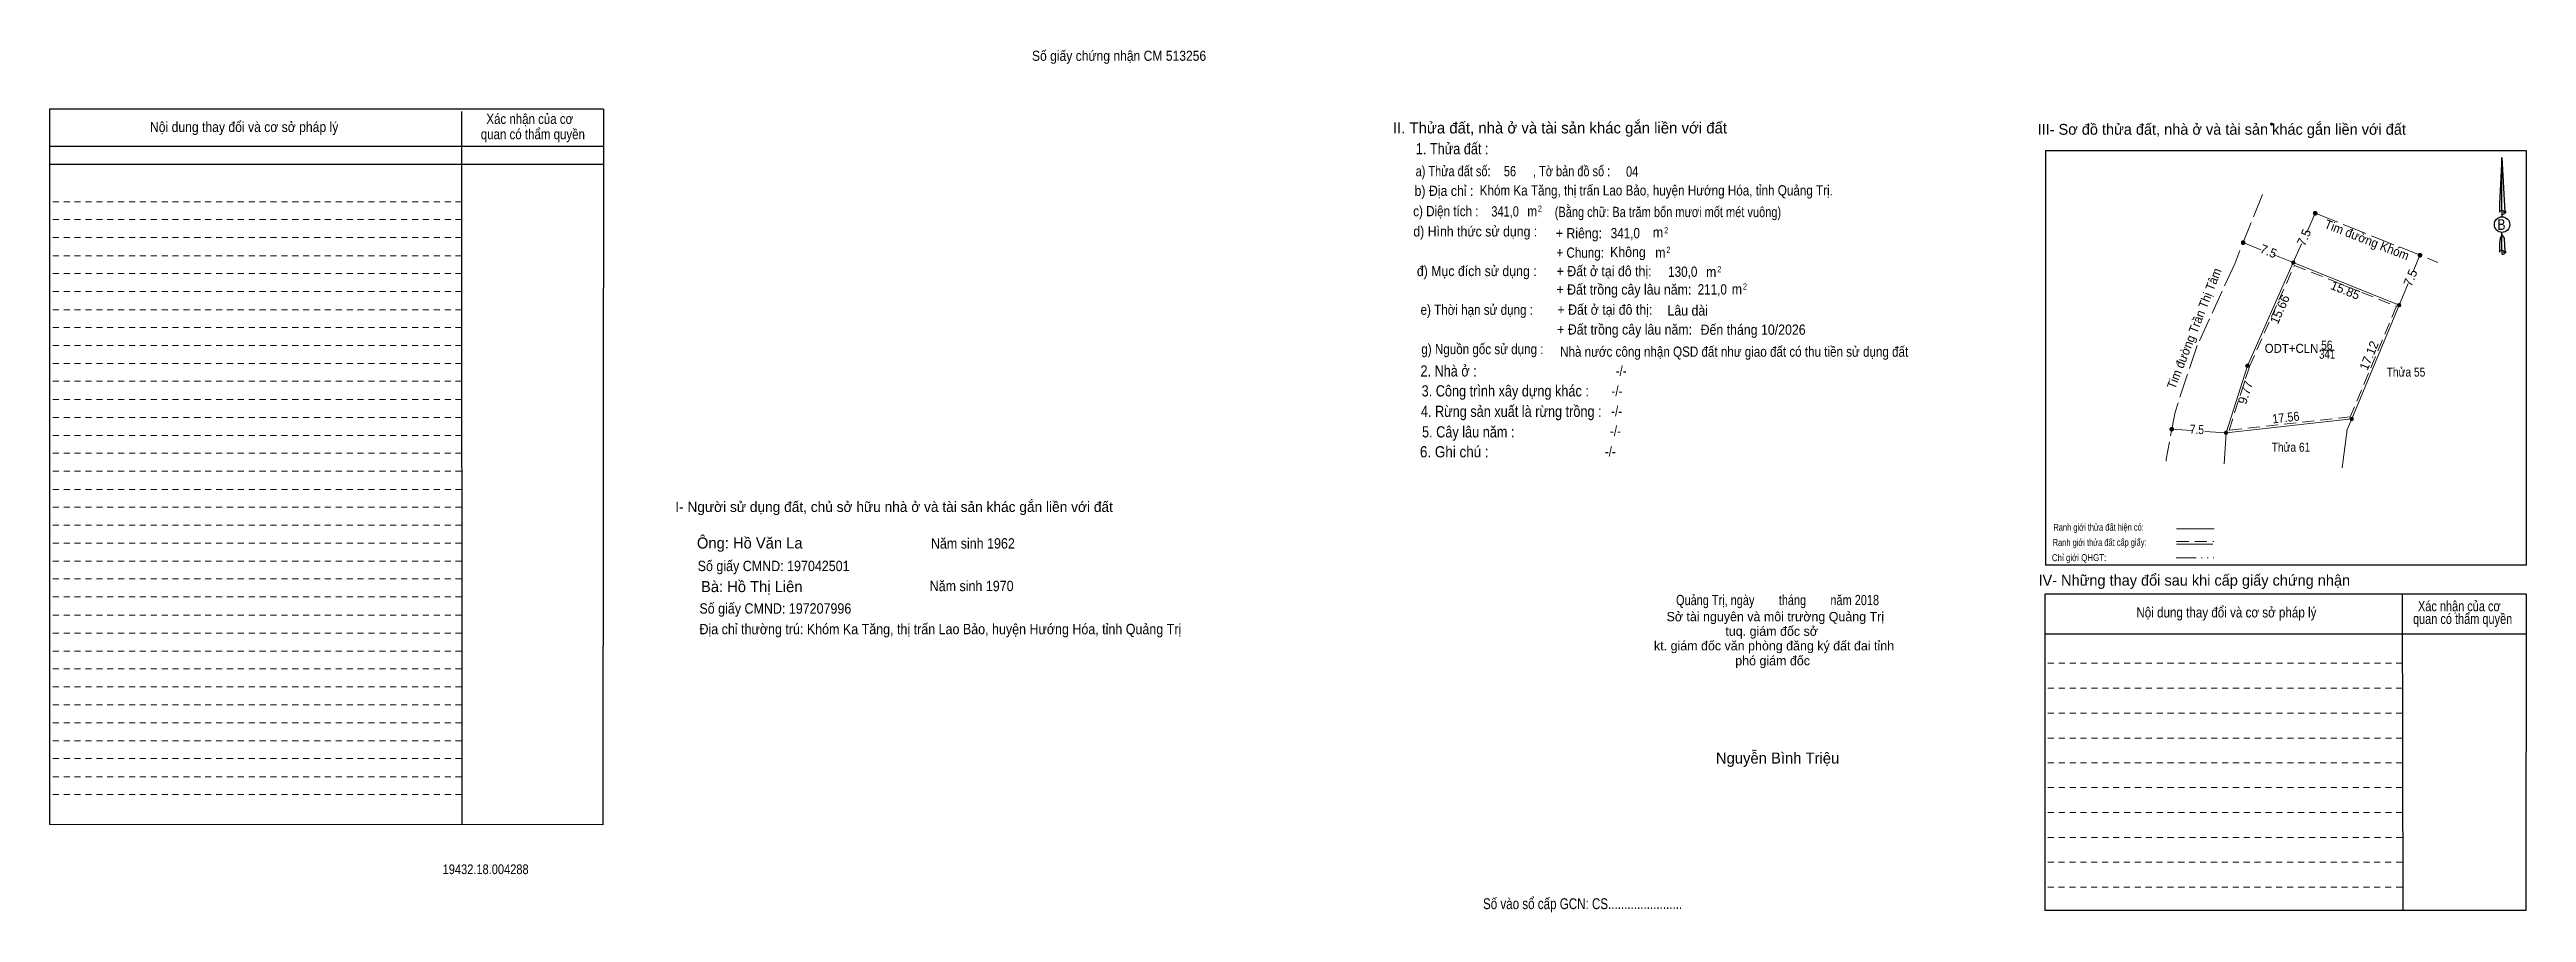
# Model space of a CAD drawing. Header units: metres. Extents: x 536032 to 536790, y 1838932 to 1839192.
# Drawn here: x 536293 to 536637.1, y 1839072.7 to 1839192.5 of the extents above; entities that cross this region are included whole.
import ezdxf
from ezdxf.enums import TextEntityAlignment as Align

# ---------------------------------------------------------------- set-up
doc = ezdxf.new("R2010")
doc.units = ezdxf.units.M
doc.header["$LTSCALE"] = 0.56
doc.header["$PDMODE"] = 32
doc.header["$PDSIZE"] = 0.28
for name, pattern in [('DASH_DOUBLE_DOT', [9.2, 5, -1.2, 0.3, -1.2, 0.3, -1.2]), ('LONG_DASHED', [7.5, 6, -1.5]), ('MEDIUM_DASHED', [4.5, 3, -1.5]), ('SHORT_DASHED', [2.7, 1.5, -1.2])]:
    doc.linetypes.add(name, pattern=pattern)
for name, color, linetype, lineweight in [('15', 7, 'Continuous', 13), ('18', 7, 'Continuous', 25), ('28', 7, 'SHORT_DASHED', 13), ('55', 7, 'Continuous', 13)]:
    doc.layers.add(name, color=color, linetype=linetype, lineweight=lineweight)
doc.layers.add('40', color=7, linetype='Continuous')

msp = doc.modelspace()

# ---------------------------------------------------------------- texts
at = {"layer": '15'}
for s, rotation, p in [('7.5', 65.999, (536606.7702, 1839166.1458)), ('7.5', 338.298, (536601.0389, 1839163.8967)), ('15.85', 338.145, (536611.7073, 1839158.489)), ('7.5', 67.333, (536621.5578, 1839160.5541)), ('15.66', 66.004, (536603.4084, 1839156.1558)), ('17.12', 67.329, (536615.8096, 1839149.7541)), ('9.77', 72.307, (536598.6485, 1839144.6801))]:
    msp.add_text(s, height=1.25, rotation=rotation, dxfattribs=at).set_placement(p, align=Align.CENTER)
for s, rotation, width, p in [('Tim đường Khóm', 338.528, 0.95, (536614.7112, 1839165.471)), ('Tim đường Trần Thị Tâm', 68.605, 0.95, (536591.5295, 1839153.532)), ('17.56', 6.279, 0.9, (536603.7466, 1839140.7854)), ('7.5', 357.622, 0.85, (536591.2991, 1839139.1185))]:
    msp.add_text(s, height=1.25, rotation=rotation, dxfattribs=dict(at, width=width)).set_placement(p, align=Align.CENTER)
for s, width, p in [('56', 0.85, (536609.37, 1839150.82)), ('ODT+CLN', 0.95, (536604.47, 1839150.37)), ('341', 0.8, (536609.41, 1839149.55)), ('Thửa 55', 0.85, (536620.365, 1839147.08)), ('Thửa 61', 0.85, (536604.39, 1839136.65))]:
    msp.add_text(s, height=1.25, dxfattribs=dict(at, width=width)).set_placement(p, align=Align.CENTER)
at = {"layer": '18'}
for s, height, p in [('II. Thửa đất, nhà ở và tài sản khác gắn liền với đất', 1.551, (536502.845, 1839180.82)), ('Ông: Hồ Văn La', 1.53, (536390.305, 1839123.22)), ('Bà: Hồ Thị Liên', 1.53, (536390.58, 1839117.17)), ('Sở tài nguyên và môi trường Quảng Trị', 1.292, (536532.76, 1839113.12)), ('tuq. giám đốc sở', 1.293, (536532.255, 1839111.1)), ('kt. giám đốc văn phòng đăng ký đất đai tỉnh', 1.293, (536532.585, 1839109.08)), ('phó giám đốc', 1.293, (536532.385, 1839107.01)), ('Nguyễn Bình Triệu', 1.536, (536533.075, 1839093.37))]:
    msp.add_text(s, height=height, dxfattribs=at).set_placement(p, align=Align.CENTER)
for s, height, width, p in [('1. Thửa đất :', 1.551, 0.85, (536487.87, 1839177.93)), ('a) Thửa đất số:              , Tờ bản đồ số : ', 1.421, 0.8, (536496.525, 1839174.88)), ('56', 1.43, 0.8, (536495.9, 1839174.87)), ('04', 1.425, 0.8, (536512.875, 1839174.82)), ('b) Địa chỉ : ', 1.421, 0.9, (536486.975, 1839172.15)), ('c) Diện tích :                                                   ', 1.421, 0.85, (536498.44, 1839169.33)), ('341,0', 1.43, 0.8, (536495.225, 1839169.29)), (' m', 1.421, 0.85, (536498.765, 1839169.34)), ('2', 0.861, 0.75, (536500.055, 1839169.95)), ('(Bằng chữ: Ba trăm bốn mươi mốt mét vuông)', 1.43, 0.8, (536517.845, 1839169.21)), ('d) Hình thức sử dụng :', 1.421, 0.9, (536491.085, 1839166.52)), ('+ Riêng: ', 1.421, 0.9, (536505.715, 1839166.27)), ('341,0', 1.43, 0.85, (536511.925, 1839166.27)), (' m', 1.421, 0.9, (536516.22, 1839166.39)), ('2', 0.861, 0.8, (536517.615, 1839166.96)), ('B', 1.489, 0.85, (536633.625, 1839167.43)), ('đ) Mục đích sử dụng :', 1.421, 0.9, (536491.29, 1839161.02)), ('       + Chung:', 1.421, 0.85, (536504.085, 1839163.57)), ('+ Đất ở tại đô thị:', 1.425, 0.9, (536508.98, 1839161)), ('Không', 1.421, 0.9, (536512.29, 1839163.66)), (' m', 1.421, 0.9, (536516.56, 1839163.59)), ('2', 0.861, 0.8, (536517.915, 1839164.24)), ('2', 0.861, 0.8, (536524.985, 1839161.55)), ('+ Đất trồng cây lâu năm:', 1.425, 0.9, (536511.73, 1839158.46)), ('130,0', 1.43, 0.85, (536519.905, 1839160.92)), ('211,0', 1.43, 0.85, (536524.005, 1839158.47)), (' m', 1.421, 0.9, (536523.62, 1839160.9)), (' m', 1.421, 0.9, (536527.19, 1839158.5)), ('2', 0.861, 0.8, (536528.545, 1839159.15)), ('e) Thời hạn sử dụng :', 1.421, 0.85, (536491.29, 1839155.65)), ('+ Đất ở tại đô thị:', 1.425, 0.9, (536509.09, 1839155.66)), ('Lâu dài', 1.425, 0.9, (536520.595, 1839155.54)), ('+ Đất trồng cây lâu năm:', 1.425, 0.9, (536511.83, 1839152.91)), ('Đến tháng 10/2026', 1.425, 0.9, (536529.675, 1839152.88)), ('2. Nhà ở :', 1.551, 0.85, (536487.375, 1839147.09)), ('g) Nguồn gốc sử dụng :', 1.421, 0.85, (536492.075, 1839150.19)), ('3. Công trình xây dựng khác :', 1.551, 0.85, (536495.25, 1839144.32)), ('4. Rừng sản xuất là rừng trồng :', 1.551, 0.85, (536496.08, 1839141.48)), ('5. Cây lâu năm :', 1.551, 0.85, (536490.11, 1839138.63)), ('6. Ghi chú :', 1.551, 0.9, (536488.17, 1839135.87)), ('Quảng Trị, ngày        tháng        năm 2018', 1.42, 0.8, (536533.07, 1839115.36)), ('19432.18.004288', 1.35, 0.85, (536353.615, 1839078.03)), ('Số vào sổ cấp GCN: CS.......................', 1.506, 0.8, (536505.99, 1839073.17))]:
    msp.add_text(s, height=height, dxfattribs=dict(at, width=width)).set_placement(p, align=Align.CENTER)
at = {"layer": '18', "width": 0.85}
for s, height, p in [(' Khóm Ka Tăng, thị trấn Lao Bảo, huyện Hướng Hóa, tỉnh Quảng Trị.', 1.425, (536491.25, 1839172.21)), ('Nhà nước công nhận QSD đất như giao đất có thu tiền sử dụng đất', 1.42, (536502.87, 1839149.83))]:
    msp.add_text(s, height=height, dxfattribs=at).set_placement(p)
at = {"layer": '28'}
for s, height, width, p in [('Xác nhận của cơ', 1.404, 0.85, (536359.745, 1839182.14)), ('Xác nhận của cơ', 1.404, 0.85, (536359.745, 1839182.14)), ('Nội dung thay đổi và cơ sở pháp lý', 1.404, 0.9, (536320.075, 1839181.02)), ('Nội dung thay đổi và cơ sở pháp lý', 1.404, 0.9, (536320.075, 1839181.02)), (' quan có thẩm quyền', 1.404, 0.85, (536359.955, 1839180.02)), (' quan có thẩm quyền', 1.404, 0.85, (536359.955, 1839180.02)), ('-/-', 1.421, 0.85, (536511.345, 1839147.16)), ('-/-', 1.421, 0.85, (536510.765, 1839144.37)), ('-/-', 1.421, 0.85, (536510.715, 1839141.57)), ('-/-', 1.421, 0.85, (536510.555, 1839138.81)), ('-/-', 1.421, 0.85, (536509.845, 1839135.97)), ('Nội dung thay đổi và cơ sở pháp lý', 1.421, 0.85, (536595.42, 1839113.65)), (' quan có thẩm quyền', 1.421, 0.8, (536628.02, 1839112.75)), ('Xác nhận của cơ', 1.421, 0.8, (536627.77, 1839114.51))]:
    msp.add_text(s, height=height, dxfattribs=dict(at, width=width)).set_placement(p, align=Align.CENTER)
for s, height, p in [('III- Sơ đồ thửa đất, nhà ở và tài sản khác gắn liền với đất', 1.508, (536594.775, 1839180.64)), ('I- Người sử dụng đất, chủ sở hữu nhà ở và tài sản khác gắn liền với đất', 1.424, (536410.35, 1839128.29)), ('IV- Những thay đổi sau khi cấp giấy chứng nhận', 1.508, (536590.96, 1839118.06))]:
    msp.add_text(s, height=height, dxfattribs=at).set_placement(p, align=Align.CENTER)
at = {"layer": '28', "width": 0.9}
for s, p in [('Năm sinh 1962', (536415.47, 1839123.21)), ('Số giấy CMND: 197042501', (536383.07, 1839120.08)), ('Năm sinh 1970', (536415.3, 1839117.3)), ('Số giấy CMND: 197207996', (536383.31, 1839114.18)), ('Địa chỉ thường trú: Khóm Ka Tăng, thị trấn Lao Bảo, huyện Hướng Hóa, tỉnh Quảng Trị', (536383.32, 1839111.32))]:
    msp.add_text(s, height=1.44, dxfattribs=at).set_placement(p)
at = {"layer": '40', "width": 0.9}
msp.add_text('Số giấy chứng nhận CM 513256', height=1.396, dxfattribs=at).set_placement((536441.605, 1839190.9), align=Align.CENTER)
at = {"layer": '55'}
for s, height, width, p in [('Ranh giới thửa đất cấp giấy:', 0.9656, 0.8, (536577.8089, 1839123.5856)), ('Ranh giới thửa đất hiện có:', 0.9697, 0.8, (536577.6689, 1839125.6851)), ('Chỉ giới QHGT:', 0.9656, 0.85, (536574.9539, 1839121.4689))]:
    msp.add_text(s, height=height, rotation=0.135, dxfattribs=dict(at, width=width)).set_placement(p, align=Align.CENTER)

# ---------------------------------------------------------------- hatches: boundary and pattern name
at = {"layer": '15'}
for points in [[(536608.01, 1839169.75, 1), (536607.51, 1839169.75, 1)], [(536598, 1839165.67, 1), (536597.5, 1839165.67, 1)], [(536604.96, 1839162.9, 1), (536604.46, 1839162.9, 1)], [(536622.56, 1839163.92, 1), (536622.06, 1839163.92, 1)], [(536619.67, 1839157, 1), (536619.17, 1839157, 1)], [(536598.59, 1839148.59, 1), (536598.09, 1839148.59, 1)], [(536588.08, 1839139.78, 1), (536587.58, 1839139.78, 1)], [(536595.62, 1839139.28, 1), (536595.12, 1839139.28, 1)], [(536613.07, 1839141.2, 1), (536612.57, 1839141.2, 1)]]:
    msp.add_hatch(color=256, dxfattribs=at).paths.add_polyline_path(points)

# ---------------------------------------------------------------- linework, layer by layer
for p, q in [((536607.76, 1839169.75), (536606.57, 1839167.08)), ((536597.75, 1839165.67), (536600.22, 1839164.69)), ((536604.71, 1839162.9), (536598.34, 1839148.59)), ((536601.9, 1839164.02), (536604.71, 1839162.9)), ((536605.86, 1839165.48), (536604.71, 1839162.9)), ((536604.71, 1839162.9), (536619.42, 1839157)), ((536621.36, 1839161.64), (536622.31, 1839163.92)), ((536619.42, 1839157), (536620.67, 1839160)), ((536612.82, 1839141.2), (536619.42, 1839157)), ((536608.4, 1839150.76), (536610.43, 1839150.76)), ((536598.34, 1839148.59), (536595.37, 1839139.28)), ((536587.83, 1839139.78), (536590.61, 1839139.59)), ((536592.43, 1839139.48), (536595.37, 1839139.28)), ((536595.37, 1839139.28), (536595.09, 1839134.97)), ((536612.82, 1839141.2), (536595.37, 1839139.28)), ((536611.5, 1839134.4), (536612.21, 1839139.75)), ((536612.82, 1839141.2), (536612.21, 1839139.75))]:
    msp.add_line(p, q, dxfattribs=at)
at = {"layer": '15', "linetype": 'LONG_DASHED'}
for p, q in [((536607.76, 1839169.75), (536624.78, 1839162.93)), ((536587.04, 1839135.6), (536587.04, 1839135.34))]:
    msp.add_line(p, q, dxfattribs=at)
msp.add_lwpolyline([(536600.42, 1839172.37), (536596.57, 1839162.73), (536591.37, 1839151.38), (536588.28, 1839142.16), (536587.04, 1839135.6)], dxfattribs=at)
at = {"layer": '15', "linetype": 'MEDIUM_DASHED'}
msp.add_lwpolyline([(536604.87, 1839162.51), (536619.03, 1839156.83), (536612.61, 1839141.48), (536595.8, 1839139.63), (536598.62, 1839148.48)], close=True, dxfattribs=at)
at = {"layer": '15', "linetype": 'LONG_DASHED'}
for centre in [(536607.76, 1839169.75), (536597.75, 1839165.67), (536622.31, 1839163.92), (536587.83, 1839139.78)]:
    msp.add_circle(centre, 0.25, dxfattribs=at)
at = {"layer": '15'}
for centre in [(536604.71, 1839162.9), (536619.42, 1839157), (536598.34, 1839148.59), (536595.37, 1839139.28), (536612.82, 1839141.2)]:
    msp.add_circle(centre, 0.25, dxfattribs=at)
at = {"layer": '18'}
for p, q in [((536633.7, 1839177.49), (536634.1, 1839169.88)), ((536633.7, 1839177.49), (536634.1, 1839169.88)), ((536633.7, 1839177.49), (536634.1, 1839169.88)), ((536633.36, 1839171.04), (536633.34, 1839169.88)), ((536633.7, 1839170.11), (536633.7, 1839169.79)), ((536633.7, 1839169.79), (536633.7, 1839169.63)), ((536633.7, 1839169.63), (536633.7, 1839169.35)), ((536633.7, 1839169.63), (536633.7, 1839169.35)), ((536633.7, 1839169.63), (536633.7, 1839169.35)), ((536633.7, 1839166.76), (536633.7, 1839167.12)), ((536633.7, 1839166.76), (536633.7, 1839167.12)), ((536633.7, 1839166.76), (536633.7, 1839167.12)), ((536633.7, 1839166.76), (536634.01, 1839166.31)), ((536633.7, 1839166.76), (536634.01, 1839166.31)), ((536633.7, 1839166.76), (536634.01, 1839166.31)), ((536634.01, 1839166.31), (536634.1, 1839164.35)), ((536634.01, 1839166.31), (536634.1, 1839164.35)), ((536634.01, 1839166.31), (536634.1, 1839164.35)), ((536633.7, 1839164.61), (536633.7, 1839164.31)), ((536633.7, 1839164.31), (536633.7, 1839164.09))]:
    msp.add_line(p, q, dxfattribs=at)
for points in [[(536633.7, 1839170.11), (536633.7, 1839177.49), (536633.36, 1839171.04)], [(536633.7, 1839164.61), (536633.7, 1839166.76), (536633.44, 1839166.31), (536633.36, 1839165.5), (536633.34, 1839164.35)]]:
    msp.add_lwpolyline(points, dxfattribs=at)
for centre, start_param, end_param in [((536633.7079, 1839169.8443), 1.57079633, 3.07445202), ((536633.7079, 1839169.8443), 0.06714063, 1.57079633), ((536633.7079, 1839169.8443), 4.71238898, 6.28318531), ((536633.7079, 1839164.3092), 2.49106941, 3.07427841), ((536633.7079, 1839164.3092), 1.57079633, 2.49106941), ((536633.7079, 1839164.3092), 0.06714063, 1.57079633), ((536633.7079, 1839164.3092), 4.71238898, 6.28318531)]:
    msp.add_ellipse(centre, major_axis=(0.391, 0), ratio=0.655448, start_param=start_param, end_param=end_param, dxfattribs=at)
msp.add_ellipse((536633.7075, 1839168.1732), major_axis=(0, 1.0845), ratio=0.983453, dxfattribs=at)
for p in [(536634.1, 1839169.88), (536634.1, 1839164.35)]:
    msp.add_point(p, dxfattribs=at)
at = {"layer": '28', "linetype": 'Continuous', "lineweight": 25}
for p, q in [((536369.98, 1839184.17), (536293.04, 1839184.17)), ((536350.28, 1839183.85), (536350.32, 1839084.88)), ((536369.98, 1839184.17), (536369.89, 1839084.88)), ((536369.98, 1839178.99), (536293.15, 1839178.99)), ((536369.98, 1839178.99), (536293.15, 1839178.99)), ((536369.98, 1839176.49), (536293.15, 1839176.49)), ((536570.3, 1839178.39), (536570.3, 1839120.93)), ((536637.1, 1839120.93), (536570.3, 1839120.93)), ((536619.85, 1839116.9), (536619.91, 1839073)), ((536637.08, 1839116.9), (536637.02, 1839073)), ((536637.02, 1839111.33), (536570.2, 1839111.33)), ((536369.89, 1839084.88), (536293.04, 1839084.92)), ((536637.02, 1839073), (536570.2, 1839073))]:
    msp.add_line(p, q, dxfattribs=at)
at = {"layer": '28'}
for p, q in [((536350.28, 1839171.35), (536293.04, 1839171.35)), ((536350.28, 1839168.86), (536293.04, 1839168.86)), ((536350.28, 1839166.36), (536293.04, 1839166.36)), ((536350.28, 1839163.84), (536293.04, 1839163.84)), ((536350.28, 1839161.37), (536293.04, 1839161.37)), ((536350.28, 1839158.87), (536293.04, 1839158.87)), ((536350.28, 1839156.35), (536293.04, 1839156.35)), ((536350.28, 1839153.91), (536293.04, 1839153.91)), ((536350.28, 1839151.39), (536293.04, 1839151.39)), ((536350.28, 1839148.91), (536293.04, 1839148.91)), ((536350.28, 1839146.42), (536293.04, 1839146.42)), ((536350.28, 1839143.89), (536293.04, 1839143.89)), ((536350.28, 1839141.4), (536293.04, 1839141.4)), ((536350.28, 1839138.92), (536293.04, 1839138.92)), ((536350.28, 1839136.43), (536293.04, 1839136.43)), ((536350.28, 1839133.94), (536293.04, 1839133.94)), ((536350.28, 1839131.43), (536293.04, 1839131.43)), ((536350.28, 1839128.96), (536293.04, 1839128.96)), ((536350.28, 1839126.47), (536293.04, 1839126.47)), ((536350.28, 1839123.95), (536293.04, 1839123.95)), ((536350.28, 1839121.47), (536293.04, 1839121.47)), ((536350.28, 1839118.99), (536293.04, 1839118.99)), ((536350.28, 1839116.49), (536293.04, 1839116.49)), ((536350.28, 1839113.98), (536293.04, 1839113.98)), ((536350.28, 1839111.47), (536293.04, 1839111.47)), ((536350.28, 1839108.98), (536293.04, 1839108.98)), ((536350.28, 1839106.51), (536293.04, 1839106.51)), ((536350.28, 1839104), (536293.04, 1839104)), ((536619.85, 1839107.3), (536570.2, 1839107.3)), ((536350.28, 1839101.53), (536293.04, 1839101.53)), ((536619.85, 1839103.85), (536570.2, 1839103.85)), ((536350.28, 1839099.02), (536293.04, 1839099.02)), ((536619.85, 1839100.37), (536570.2, 1839100.37)), ((536350.28, 1839096.55), (536293.04, 1839096.55)), ((536350.28, 1839094.06), (536293.04, 1839094.06)), ((536619.85, 1839096.92), (536570.2, 1839096.92)), ((536350.28, 1839091.53), (536293.04, 1839091.53)), ((536619.85, 1839093.46), (536570.2, 1839093.46)), ((536350.28, 1839089.08), (536293.04, 1839089.08)), ((536619.85, 1839090.07), (536570.2, 1839090.07)), ((536619.85, 1839086.59), (536570.2, 1839086.59)), ((536619.85, 1839083.13), (536570.2, 1839083.13)), ((536619.82, 1839079.67), (536570.2, 1839079.67)), ((536619.82, 1839076.22), (536570.2, 1839076.22))]:
    msp.add_line(p, q, dxfattribs=at)
at = {"layer": '28', "linetype": 'Continuous', "lineweight": 25}
for points in [[(536369.98, 1839184.17), (536293.04, 1839184.17), (536293.04, 1839084.92)], [(536637.1, 1839120.93), (536637.1, 1839178.39), (536570.3, 1839178.39)], [(536637.08, 1839116.9), (536570.2, 1839116.9), (536570.2, 1839073)]]:
    msp.add_lwpolyline(points, dxfattribs=at)
at = {"layer": '28'}
msp.add_point((536601.7, 1839182.11), dxfattribs=at)
at = {"layer": '55'}
for p, q in [((536588.49, 1839125.97), (536593.71, 1839125.97)), ((536588.5, 1839123.83), (536593.54, 1839123.83)), ((536588.5, 1839123.83), (536593.54, 1839123.83))]:
    msp.add_line(p, q, dxfattribs=at)
at = {"layer": '55', "linetype": 'DASH_DOUBLE_DOT'}
msp.add_line((536588.43, 1839121.94), (536593.69, 1839121.94), dxfattribs=at)
at = {"layer": '55', "linetype": 'MEDIUM_DASHED'}
msp.add_line((536588.5, 1839124.19), (536593.69, 1839124.19), dxfattribs=at)

msp.set_redraw_order([(e.dxf.handle, doc.entitydb.next_handle()) for e in msp.query("TEXT MTEXT ATTDEF DIMENSION ARC_DIMENSION")])  # texts and dimensions are drawn at this point

doc.saveas('drawing.dxf')
